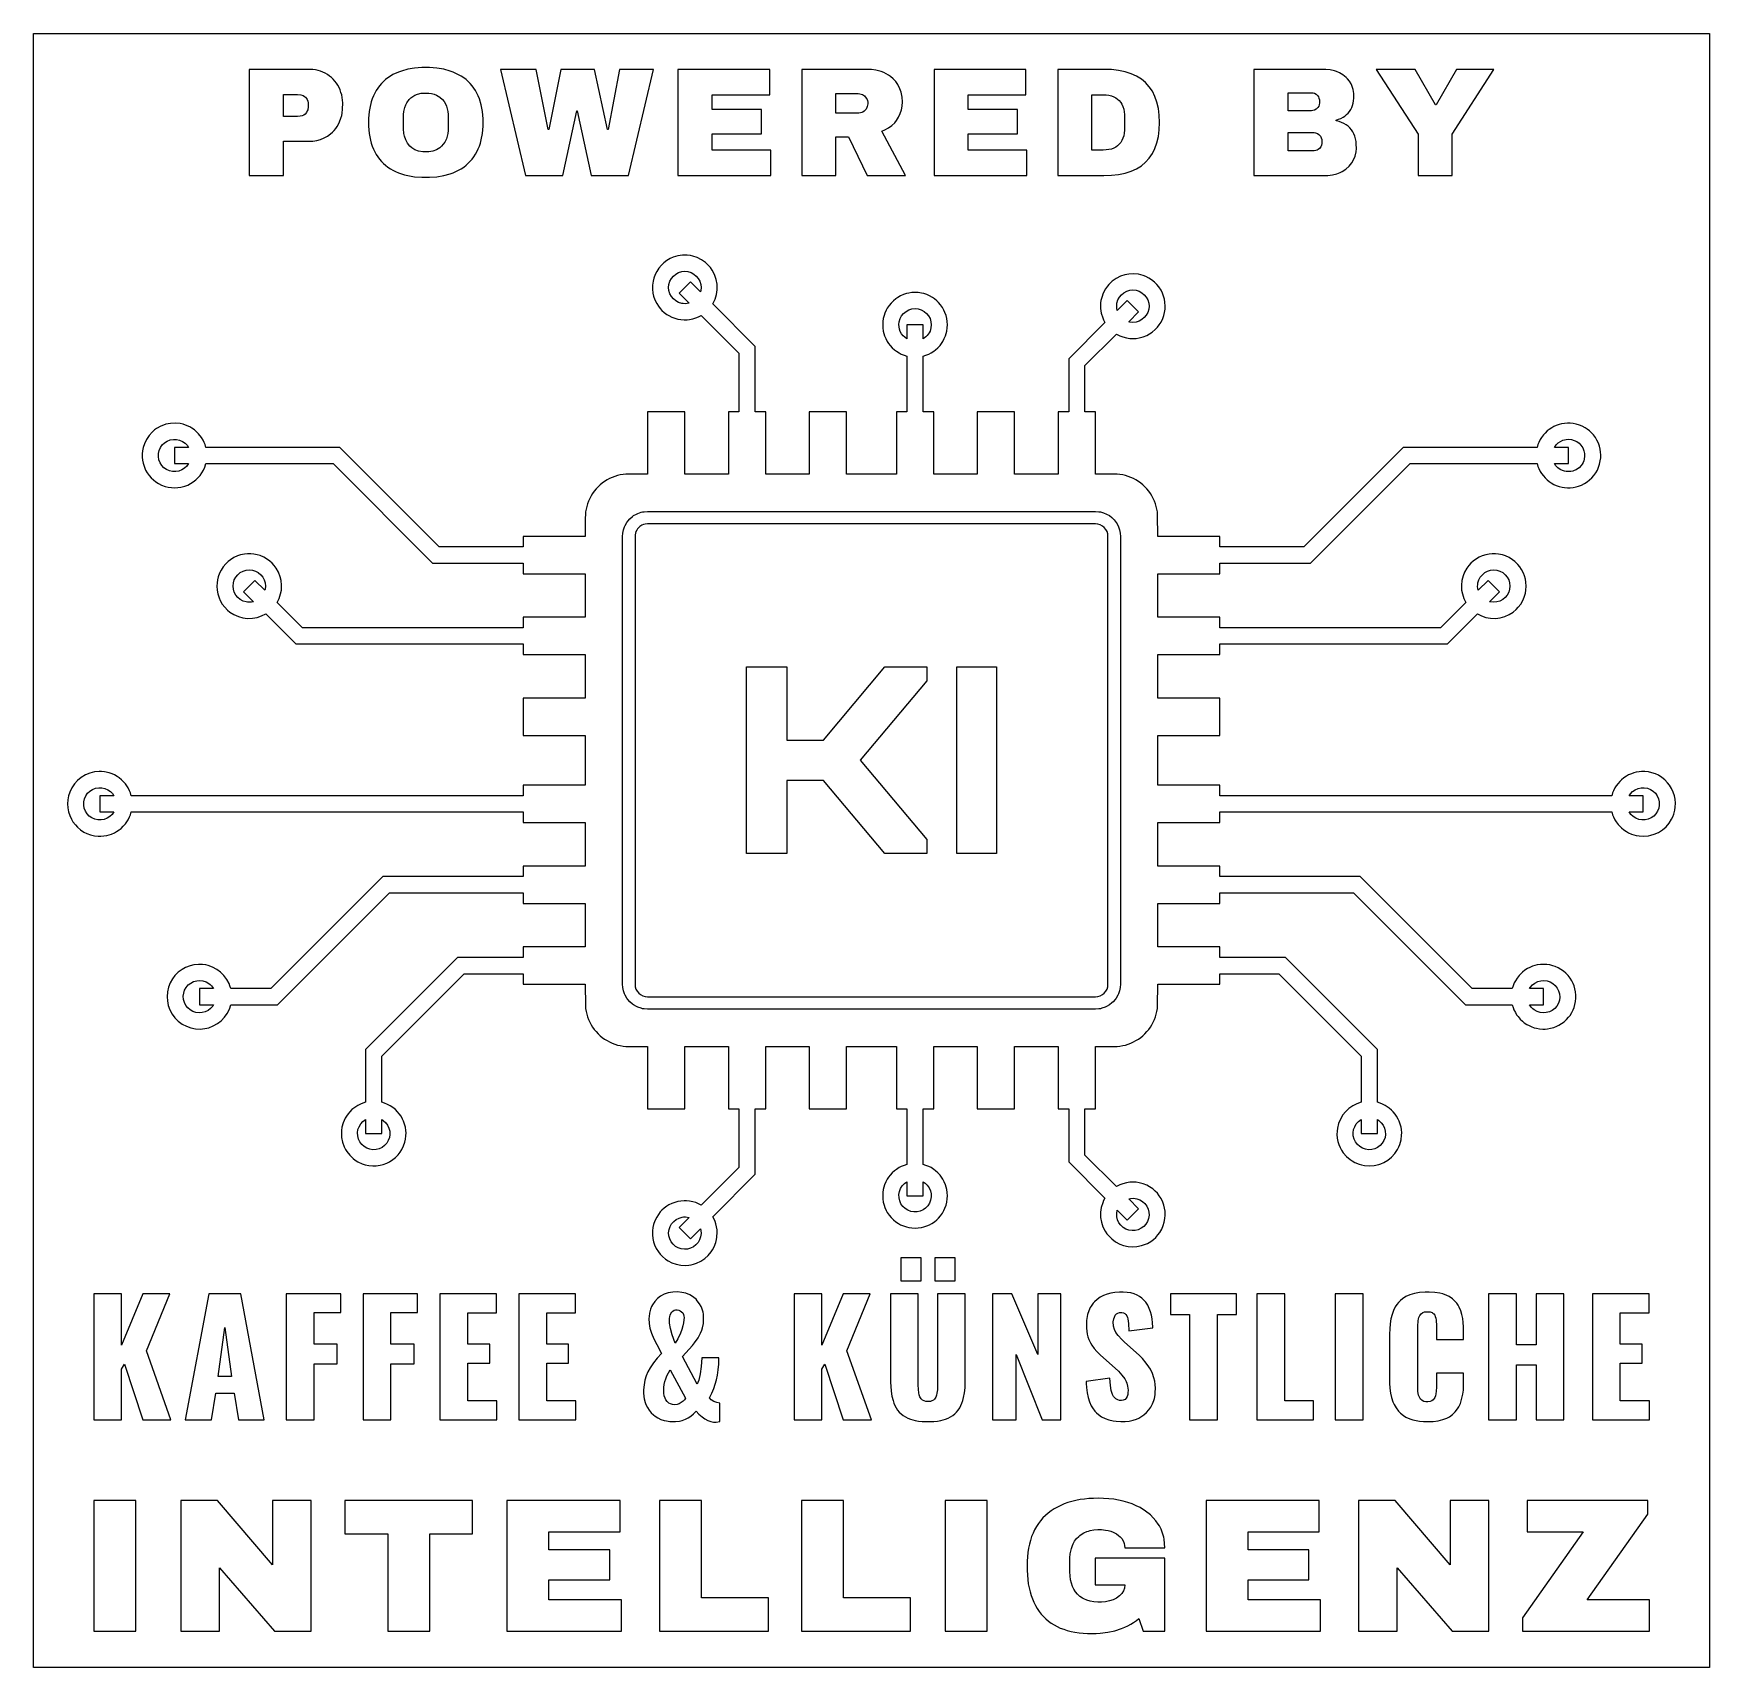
# Model space of a CAD drawing. Header units: millimetres. Extents: x 0 to 271, y 0 to 265.
import ezdxf

# ---------------------------------------------------------------- set-up
doc = ezdxf.new("R2010")
doc.units = ezdxf.units.MM

msp = doc.modelspace()

# ---------------------------------------------------------------- linework, layer by layer
at = {"layer": 'ENTGITTERRAHMEN'}
msp.add_lwpolyline([(0.5, 264.772), (271.498, 264.772), (271.498, 0.5), (0.5, 0.5)], close=True, dxfattribs=at)
at = {"layer": 'MOTIV'}
for points in [[(49.899, 256.03), (49.7, 256.396), (49.478, 256.741), (49.234, 257.063), (48.967, 257.363), (48.678, 257.64), (48.366, 257.895), (48.032, 258.128), (47.677, 258.338), (47.306, 258.518), (46.921, 258.668), (46.522, 258.788), (46.108, 258.878), (45.681, 258.938), (45.239, 258.968), (35.381, 258.972), (35.381, 241.805), (40.895, 241.805), (40.895, 247.345), (45.012, 247.345), (45.681, 247.378), (46.317, 247.48), (46.921, 247.649), (47.493, 247.885), (48.032, 248.189), (48.525, 248.547), (48.825, 248.815), (49.103, 249.105), (49.359, 249.419), (49.592, 249.755), (49.803, 250.114), (49.988, 250.491), (50.213, 251.079), (50.327, 251.487), (50.413, 251.906), (50.487, 252.559), (50.498, 253.56), (50.413, 254.434), (50.327, 254.852), (50.213, 255.257), (50.07, 255.65)], [(72.208, 255.115), (71.973, 255.534), (71.714, 255.933), (71.43, 256.31), (71.121, 256.666), (70.788, 257.001), (70.432, 257.314), (70.055, 257.603), (69.658, 257.87), (69.24, 258.113), (68.342, 258.53), (67.862, 258.704), (66.841, 258.982), (65.737, 259.167), (64.55, 259.26), (63.302, 259.26), (62.116, 259.168), (61.013, 258.984), (59.993, 258.707), (59.514, 258.534), (58.619, 258.12), (58.202, 257.878), (57.806, 257.613), (57.431, 257.325), (57.077, 257.013), (56.745, 256.68), (56.438, 256.325), (56.155, 255.949), (55.897, 255.551), (55.664, 255.132), (55.455, 254.691), (55.271, 254.228), (55.111, 253.744), (54.865, 252.712), (54.779, 252.163), (54.681, 251.002), (54.681, 249.776), (54.779, 248.614), (54.976, 247.539), (55.111, 247.033), (55.271, 246.549), (55.455, 246.087), (55.664, 245.646), (55.897, 245.226), (56.155, 244.829), (56.438, 244.452), (56.745, 244.097), (57.077, 243.764), (57.431, 243.453), (57.806, 243.165), (58.202, 242.9), (58.619, 242.658), (59.056, 242.439), (59.514, 242.243), (60.493, 241.921), (61.554, 241.69), (62.116, 241.609), (63.302, 241.517), (64.55, 241.517), (65.737, 241.61), (66.841, 241.795), (67.862, 242.073), (68.342, 242.247), (69.24, 242.664), (69.658, 242.908), (70.055, 243.174), (70.432, 243.464), (70.788, 243.776), (71.121, 244.111), (71.43, 244.467), (71.714, 244.845), (71.973, 245.243), (72.208, 245.662), (72.418, 246.103), (72.603, 246.565), (72.764, 247.048), (72.899, 247.552), (73.097, 248.623), (73.196, 249.779), (73.196, 250.998), (73.097, 252.154), (72.899, 253.226), (72.603, 254.213), (72.418, 254.674)], [(85.784, 258.972), (83.838, 249.241), (83.738, 249.241), (81.767, 258.972), (76.028, 258.972), (80.045, 241.805), (86.108, 241.805), (88.329, 252.26), (88.429, 252.26), (90.65, 241.805), (96.713, 241.805), (100.73, 258.972), (95.241, 258.972), (93.394, 249.241), (93.295, 249.241), (91.224, 258.972)], [(110.212, 252.485), (110.212, 254.855), (119.544, 254.855), (119.544, 258.972), (104.698, 258.972), (104.698, 241.805), (119.719, 241.805), (119.719, 245.922), (110.212, 245.922), (110.212, 248.542), (118.197, 248.542), (118.197, 252.485)], [(140.38, 251.233), (140.652, 251.81), (140.847, 252.415), (140.964, 253.047), (141.003, 253.707), (140.949, 254.503), (140.787, 255.264), (140.595, 255.811), (140.244, 256.51), (139.911, 256.991), (139.518, 257.425), (139.066, 257.814), (138.731, 258.048), (138.37, 258.261), (137.985, 258.45), (137.578, 258.609), (137.149, 258.74), (136.698, 258.842), (135.981, 258.94), (135.214, 258.972), (124.709, 258.972), (124.709, 241.805), (130.224, 241.805), (130.224, 248.068), (132.27, 248.068), (135.314, 241.805), (141.502, 241.805), (137.684, 248.991), (138.132, 249.176), (138.744, 249.505), (139.285, 249.896), (139.755, 250.348), (140.029, 250.684)], [(151.632, 252.485), (151.632, 254.855), (160.965, 254.855), (160.965, 258.972), (146.118, 258.972), (146.118, 241.805), (161.139, 241.805), (161.139, 245.922), (151.632, 245.922), (151.632, 248.542), (159.617, 248.542), (159.617, 252.485)], [(179.632, 257.396), (178.85, 257.877), (177.977, 258.272), (177.012, 258.578), (175.955, 258.797), (174.806, 258.928), (173.565, 258.972), (166.13, 258.972), (166.13, 241.805), (173.565, 241.805), (174.806, 241.849), (175.955, 241.98), (177.012, 242.199), (177.977, 242.506), (178.85, 242.9), (179.632, 243.382), (180.321, 243.951), (180.919, 244.608), (181.424, 245.352), (181.838, 246.185), (182.159, 247.104), (182.389, 248.111), (182.527, 249.206), (182.573, 250.389), (182.527, 251.571), (182.389, 252.666), (182.159, 253.673), (181.838, 254.593), (181.424, 255.425), (180.919, 256.169), (180.321, 256.826)], [(212.976, 257.447), (212.748, 257.68), (212.238, 258.094), (211.655, 258.436), (211.18, 258.641), (210.852, 258.751), (210.171, 258.904), (209.456, 258.969), (197.844, 258.972), (197.844, 241.805), (209.809, 241.817), (210.557, 241.911), (211.267, 242.098), (211.776, 242.3), (212.103, 242.463), (212.699, 242.848), (213.216, 243.308), (213.654, 243.843), (214.004, 244.447), (214.196, 244.933), (214.358, 245.627), (214.408, 246.181), (214.395, 246.863), (214.345, 247.327), (214.262, 247.762), (214.145, 248.168), (213.995, 248.546), (213.811, 248.895), (213.595, 249.216), (213.345, 249.508), (213.061, 249.772), (212.744, 250.007), (212.394, 250.214), (212.01, 250.392), (211.593, 250.542), (211.143, 250.663), (211.143, 250.763), (211.538, 250.893), (211.904, 251.046), (212.241, 251.224), (212.549, 251.425), (212.827, 251.65), (213.076, 251.9), (213.295, 252.173), (213.486, 252.47), (213.647, 252.791), (213.778, 253.136), (213.881, 253.505), (213.954, 253.898), (213.998, 254.315), (214, 255.093), (213.896, 255.741), (213.688, 256.352), (213.545, 256.644), (213.283, 257.063)], [(223.919, 258.972), (217.581, 258.972), (224.393, 248.467), (224.393, 241.805), (229.907, 241.805), (229.907, 248.467), (236.619, 258.972), (230.606, 258.972), (227.312, 253.258), (227.212, 253.258)], [(44.643, 254.265), (44.732, 254.11), (44.832, 253.851), (44.892, 253.559), (44.91, 252.925), (44.832, 252.43), (44.77, 252.256), (44.643, 252.018), (44.411, 251.749), (44.191, 251.591), (43.93, 251.474), (43.629, 251.399), (43.166, 251.362), (40.895, 251.362), (40.895, 254.905), (43.166, 254.905), (43.734, 254.849), (44.108, 254.725), (44.342, 254.584), (44.476, 254.468)], [(61.231, 254.082), (61.512, 254.366), (61.828, 254.607), (62.178, 254.804), (62.563, 254.957), (63.206, 255.105), (63.677, 255.149), (64.415, 255.133), (64.87, 255.067), (65.291, 254.957), (65.678, 254.804), (66.194, 254.492), (66.633, 254.082), (66.882, 253.76), (67.092, 253.407), (67.263, 253.024), (67.397, 252.611), (67.493, 252.167), (67.55, 251.692), (67.569, 249.59), (67.55, 249.085), (67.493, 248.611), (67.397, 248.166), (67.263, 247.753), (66.991, 247.19), (66.762, 246.853), (66.495, 246.548), (66.194, 246.285), (65.678, 245.973), (65.085, 245.76), (64.415, 245.645), (63.926, 245.623), (63.437, 245.645), (62.769, 245.76), (62.178, 245.973), (61.666, 246.285), (61.367, 246.548), (60.986, 247.018), (60.689, 247.558), (60.477, 248.166), (60.383, 248.611), (60.313, 249.334), (60.308, 251.187), (60.327, 251.692), (60.383, 252.167), (60.539, 252.822), (60.689, 253.22), (60.878, 253.587)], [(135.331, 253.935), (135.38, 253.671), (135.386, 253.388), (135.306, 252.944), (135.242, 252.782), (135.111, 252.555), (134.807, 252.225), (134.593, 252.077), (134.44, 252.001), (134.196, 251.924), (133.933, 251.888), (130.224, 251.886), (130.224, 255.055), (133.842, 255.055), (134.111, 255.034), (134.518, 254.908), (134.874, 254.667), (135.16, 254.331), (135.276, 254.1)], [(176.067, 253.926), (176.297, 253.641), (176.491, 253.319), (176.651, 252.958), (176.775, 252.56), (176.863, 252.124), (176.916, 251.649), (176.934, 251.137), (176.916, 249.128), (176.863, 248.654), (176.775, 248.218), (176.651, 247.819), (176.491, 247.459), (176.297, 247.136), (176.067, 246.852), (175.801, 246.605), (175.501, 246.397), (175.164, 246.226), (174.793, 246.093), (174.386, 245.998), (173.943, 245.941), (173.466, 245.922), (171.644, 245.922), (171.644, 254.855), (173.466, 254.855), (173.943, 254.836), (174.386, 254.779), (174.793, 254.684), (175.164, 254.552), (175.501, 254.381), (175.801, 254.172)], [(208.269, 254.521), (208.355, 254.323), (208.416, 254.036), (208.422, 253.551), (208.377, 253.246), (208.305, 253.038), (208.158, 252.786), (207.898, 252.524), (207.653, 252.382), (207.377, 252.303), (207.151, 252.285), (203.358, 252.285), (203.358, 255.204), (207.151, 255.204), (207.438, 255.173), (207.637, 255.108), (207.882, 254.966), (208.101, 254.762)], [(208.599, 248.181), (208.732, 247.922), (208.806, 247.632), (208.823, 247.394), (208.815, 246.985), (208.756, 246.687), (208.638, 246.421), (208.461, 246.184), (208.239, 245.995), (208.052, 245.894), (207.848, 245.829), (207.55, 245.798), (203.358, 245.798), (203.358, 248.742), (207.55, 248.742), (207.777, 248.724), (208.116, 248.616), (208.354, 248.458)], [(94.063, 192.972), (93.643, 192.782), (93.237, 192.564), (92.845, 192.321), (92.471, 192.053), (92.115, 191.76), (91.778, 191.445), (91.463, 191.109), (91.171, 190.752), (90.902, 190.378), (90.659, 189.986), (90.442, 189.58), (90.251, 189.16), (90.089, 188.729), (89.955, 188.288), (89.851, 187.839), (89.775, 187.384), (89.73, 186.925), (89.715, 186.465), (89.715, 183.446), (79.653, 183.446), (79.653, 181.736), (66.108, 181.736), (50.009, 197.835), (28.372, 197.835), (28.233, 198.289), (28.09, 198.647), (27.921, 198.993), (27.657, 199.433), (27.183, 200.04), (26.914, 200.316), (26.526, 200.651), (26.106, 200.947), (25.773, 201.141), (25.069, 201.453), (24.702, 201.569), (24.201, 201.682), (23.435, 201.757), (22.666, 201.719), (21.911, 201.569), (21.544, 201.453), (21.069, 201.256), (20.4, 200.877), (20.087, 200.651), (19.699, 200.316), (19.182, 199.746), (18.754, 199.106), (18.425, 198.41), (18.231, 197.798), (18.131, 197.294), (18.081, 196.783), (18.081, 196.27), (18.131, 195.759), (18.231, 195.255), (18.425, 194.644), (18.633, 194.174), (18.886, 193.727), (19.182, 193.308), (19.517, 192.919), (19.889, 192.565), (20.294, 192.249), (20.728, 191.974), (21.186, 191.743), (21.788, 191.52), (22.286, 191.395), (22.794, 191.32), (23.307, 191.294), (23.819, 191.32), (24.327, 191.395), (24.948, 191.558), (25.427, 191.743), (25.885, 191.974), (26.319, 192.249), (26.724, 192.565), (27.096, 192.919), (27.431, 193.308), (27.727, 193.727), (27.98, 194.174), (28.188, 194.644), (28.372, 195.219), (48.926, 195.219), (65.025, 179.119), (79.653, 179.119), (79.653, 177.409), (89.715, 177.409), (89.715, 170.366), (79.653, 170.366), (79.653, 168.655), (43.972, 168.655), (39.888, 172.739), (40.215, 173.394), (40.456, 174.125), (40.574, 174.756), (40.611, 175.525), (40.536, 176.291), (40.388, 176.915), (40.111, 177.634), (39.731, 178.303), (39.425, 178.716), (39.081, 179.096), (38.7, 179.441), (38.18, 179.817), (37.733, 180.07), (37.143, 180.323), (36.652, 180.472), (36.149, 180.572), (35.638, 180.622), (35.124, 180.622), (34.613, 180.572), (33.985, 180.439), (33.498, 180.278), (32.914, 180.011), (32.368, 179.674), (31.963, 179.358), (31.591, 179.004), (31.178, 178.513), (30.828, 177.975), (30.597, 177.517), (30.374, 176.915), (30.249, 176.417), (30.174, 175.909), (30.149, 175.397), (30.188, 174.756), (30.305, 174.125), (30.499, 173.513), (30.707, 173.044), (31.03, 172.49), (31.419, 171.979), (31.867, 171.52), (32.264, 171.194), (32.914, 170.782), (33.618, 170.47), (34.36, 170.265), (35.124, 170.171), (35.894, 170.19), (36.652, 170.321), (37.383, 170.563), (38.038, 170.89), (42.889, 166.039), (79.653, 166.039), (79.653, 164.328), (89.715, 164.328), (89.715, 157.285), (79.653, 157.285), (79.653, 151.248), (89.715, 151.248), (89.715, 143.198), (79.653, 143.198), (79.653, 141.488), (16.298, 141.488), (16.159, 141.942), (16.016, 142.3), (15.785, 142.759), (15.583, 143.087), (15.357, 143.399), (15.022, 143.788), (14.746, 144.057), (14.349, 144.382), (14.031, 144.6), (13.585, 144.853), (13.234, 145.014), (12.751, 145.187), (12, 145.355), (11.489, 145.406), (11.104, 145.41), (10.338, 145.335), (9.591, 145.148), (8.88, 144.853), (8.219, 144.458), (7.624, 143.969), (7.107, 143.399), (6.68, 142.759), (6.351, 142.063), (6.157, 141.451), (6.039, 140.82), (6, 140.18), (6.039, 139.539), (6.157, 138.909), (6.351, 138.297), (6.618, 137.713), (6.882, 137.273), (7.27, 136.762), (7.624, 136.39), (8.115, 135.977), (8.653, 135.627), (9.112, 135.396), (9.713, 135.173), (10.338, 135.025), (10.975, 134.954), (11.361, 134.949), (11.873, 134.987), (12.379, 135.075), (12.751, 135.173), (13.115, 135.298), (13.585, 135.506), (13.922, 135.692), (14.349, 135.977), (14.65, 136.218), (15.022, 136.572), (15.357, 136.961), (15.583, 137.273), (15.785, 137.601), (16.016, 138.06), (16.159, 138.417), (16.298, 138.872), (79.653, 138.872), (79.653, 137.161), (89.715, 137.161), (89.715, 130.118), (79.653, 130.118), (79.653, 128.407), (56.975, 128.407), (38.864, 110.296), (32.397, 110.296), (32.258, 110.751), (32.115, 111.108), (31.752, 111.787), (31.293, 112.405), (30.749, 112.95), (30.13, 113.408), (29.452, 113.771), (28.727, 114.031), (28.352, 114.12), (27.844, 114.195), (27.203, 114.218), (26.437, 114.143), (25.812, 113.995), (25.094, 113.718), (24.532, 113.408), (23.914, 112.95), (23.369, 112.405), (22.981, 111.895), (22.601, 111.225), (22.324, 110.507), (22.156, 109.756), (22.099, 108.988), (22.138, 108.347), (22.289, 107.592), (22.548, 106.868), (22.911, 106.189), (23.369, 105.57), (23.914, 105.026), (24.532, 104.567), (25.211, 104.205), (25.936, 103.945), (26.691, 103.795), (27.46, 103.757), (28.226, 103.833), (28.85, 103.981), (29.568, 104.258), (30.238, 104.637), (30.845, 105.111), (31.376, 105.669), (31.819, 106.298), (32.165, 106.986), (32.397, 107.68), (39.947, 107.68), (58.059, 125.791), (79.653, 125.791), (79.653, 124.081), (89.715, 124.081), (89.715, 117.037), (79.653, 117.037), (79.653, 115.327), (69.05, 115.327), (54.197, 100.474), (54.197, 91.917), (53.742, 91.778), (53.384, 91.635), (52.926, 91.404), (52.598, 91.202), (51.991, 90.728), (51.628, 90.365), (51.38, 90.071), (51.084, 89.651), (50.89, 89.318), (50.578, 88.614), (50.373, 87.872), (50.298, 87.364), (50.274, 86.98), (50.312, 86.211), (50.462, 85.456), (50.721, 84.731), (50.952, 84.273), (51.154, 83.945), (51.628, 83.338), (52.185, 82.807), (52.492, 82.574), (52.926, 82.299), (53.622, 81.97), (54.109, 81.809), (54.737, 81.676), (55.376, 81.621), (55.89, 81.634), (56.525, 81.72), (57.023, 81.845), (57.625, 82.068), (58.084, 82.299), (58.621, 82.649), (59.018, 82.975), (59.467, 83.434), (59.782, 83.839), (60.057, 84.273), (60.339, 84.849), (60.547, 85.456), (60.66, 85.957), (60.723, 86.467), (60.735, 86.98), (60.712, 87.364), (60.636, 87.872), (60.512, 88.37), (60.339, 88.854), (60.178, 89.204), (59.925, 89.651), (59.629, 90.071), (59.381, 90.365), (59.018, 90.728), (58.621, 91.054), (58.195, 91.339), (57.742, 91.582), (57.267, 91.778), (56.813, 91.917), (56.813, 99.39), (70.133, 112.711), (79.653, 112.711), (79.653, 111), (89.715, 111), (89.73, 107.521), (89.775, 107.062), (89.851, 106.608), (89.955, 106.159), (90.089, 105.718), (90.251, 105.286), (90.442, 104.866), (90.659, 104.46), (90.902, 104.069), (91.171, 103.694), (91.463, 103.338), (91.778, 103.001), (92.115, 102.686), (92.471, 102.394), (92.845, 102.125), (93.237, 101.882), (93.643, 101.665), (94.063, 101.474), (94.495, 101.312), (94.936, 101.178), (95.384, 101.074), (95.839, 100.999), (96.298, 100.953), (99.777, 100.938), (99.777, 90.876), (105.814, 90.876), (105.814, 100.938), (112.858, 100.938), (112.858, 90.876), (114.568, 90.876), (114.568, 81.356), (108.471, 75.26), (108.051, 75.482), (107.577, 75.679), (107.086, 75.828), (106.582, 75.928), (106.071, 75.978), (105.686, 75.983), (105.174, 75.945), (104.668, 75.858), (104.173, 75.721), (103.694, 75.536), (103.235, 75.305), (102.907, 75.103), (102.495, 74.797), (102.115, 74.452), (101.852, 74.17), (101.536, 73.765), (101.262, 73.332), (100.98, 72.755), (100.772, 72.148), (100.659, 71.647), (100.596, 71.137), (100.588, 70.496), (100.659, 69.858), (100.772, 69.357), (100.933, 68.87), (101.2, 68.286), (101.536, 67.74), (101.852, 67.335), (102.206, 66.963), (102.697, 66.55), (103.124, 66.265), (103.694, 65.969), (104.419, 65.71), (105.174, 65.56), (105.943, 65.522), (106.455, 65.56), (106.835, 65.621), (107.21, 65.71), (107.697, 65.871), (108.393, 66.2), (109.033, 66.628), (109.604, 67.145), (110.092, 67.74), (110.302, 68.063), (110.544, 68.516), (110.821, 69.234), (110.946, 69.732), (111.007, 70.112), (111.045, 70.881), (111.021, 71.265), (110.946, 71.773), (110.821, 72.271), (110.696, 72.636), (110.544, 72.99), (110.321, 73.41), (117.184, 80.273), (117.184, 90.876), (118.895, 90.876), (118.895, 100.938), (125.938, 100.938), (125.938, 90.876), (131.975, 90.876), (131.975, 100.938), (140.025, 100.938), (140.025, 90.876), (141.735, 90.876), (141.735, 81.855), (141.281, 81.716), (140.806, 81.52), (140.464, 81.342), (140.031, 81.067), (139.724, 80.834), (139.344, 80.489), (138.999, 80.109), (138.766, 79.802), (138.556, 79.48), (138.313, 79.027), (138.117, 78.552), (138.001, 78.185), (137.912, 77.81), (137.836, 77.303), (137.811, 76.79), (137.836, 76.277), (137.912, 75.769), (138.036, 75.271), (138.162, 74.907), (138.37, 74.437), (138.556, 74.1), (138.841, 73.673), (139.167, 73.276), (139.53, 72.913), (139.927, 72.587), (140.353, 72.302), (140.691, 72.116), (141.16, 71.908), (141.648, 71.747), (142.023, 71.658), (142.53, 71.583), (143.043, 71.558), (143.556, 71.583), (144.064, 71.658), (144.439, 71.747), (144.926, 71.908), (145.396, 72.116), (145.733, 72.302), (146.16, 72.587), (146.557, 72.913), (146.833, 73.182), (147.168, 73.571), (147.464, 73.991), (147.717, 74.437), (147.877, 74.787), (148.05, 75.271), (148.175, 75.769), (148.25, 76.277), (148.276, 76.79), (148.25, 77.303), (148.175, 77.81), (148.086, 78.185), (147.97, 78.552), (147.773, 79.027), (147.531, 79.48), (147.321, 79.802), (147.088, 80.109), (146.743, 80.489), (146.363, 80.834), (146.056, 81.067), (145.622, 81.342), (145.28, 81.52), (144.806, 81.716), (144.351, 81.855), (144.351, 90.876), (146.062, 90.876), (146.062, 100.938), (153.105, 100.938), (153.105, 90.876), (159.142, 90.876), (159.142, 100.938), (166.186, 100.938), (166.186, 90.876), (167.896, 90.876), (167.896, 82.285), (173.753, 76.428), (173.53, 76.008), (173.378, 75.654), (173.155, 74.918), (173.042, 74.156), (173.028, 73.771), (173.053, 73.258), (173.185, 72.5), (173.426, 71.769), (173.772, 71.081), (174.058, 70.654), (174.298, 70.354), (174.843, 69.809), (175.461, 69.351), (176.14, 68.988), (176.741, 68.764), (177.492, 68.596), (178.26, 68.539), (178.901, 68.578), (179.656, 68.728), (180.143, 68.89), (180.613, 69.098), (181.167, 69.421), (181.579, 69.727), (181.96, 70.071), (182.305, 70.452), (182.61, 70.864), (182.934, 71.419), (183.186, 72.008), (183.335, 72.5), (183.453, 73.131), (183.491, 73.643), (183.467, 74.284), (183.392, 74.792), (183.267, 75.29), (183.094, 75.773), (182.813, 76.35), (182.538, 76.784), (182.222, 77.189), (181.868, 77.561), (181.479, 77.896), (180.95, 78.259), (180.497, 78.501), (179.901, 78.739), (179.281, 78.903), (178.773, 78.978), (178.26, 79.003), (177.747, 78.978), (177.239, 78.903), (176.619, 78.739), (176.14, 78.554), (175.603, 78.278), (170.512, 83.369), (170.512, 90.876), (172.223, 90.876), (172.223, 100.938), (175.702, 100.953), (176.161, 100.999), (176.616, 101.074), (177.064, 101.178), (177.505, 101.312), (177.937, 101.474), (178.357, 101.665), (178.763, 101.882), (179.155, 102.125), (179.529, 102.394), (179.885, 102.686), (180.222, 103.001), (180.537, 103.338), (180.829, 103.694), (181.098, 104.069), (181.341, 104.46), (181.558, 104.866), (181.749, 105.286), (181.911, 105.718), (182.045, 106.159), (182.149, 106.608), (182.225, 107.062), (182.27, 107.521), (182.285, 111), (192.347, 111), (192.347, 112.711), (201.867, 112.711), (215.187, 99.39), (215.187, 91.917), (214.493, 91.686), (213.805, 91.339), (213.176, 90.896), (212.619, 90.365), (212.218, 89.864), (211.822, 89.204), (211.527, 88.493), (211.34, 87.746), (211.277, 87.237), (211.265, 86.723), (211.32, 86.084), (211.42, 85.58), (211.569, 85.089), (211.766, 84.615), (212.008, 84.162), (212.293, 83.735), (212.796, 83.152), (213.379, 82.649), (213.696, 82.431), (214.143, 82.178), (214.854, 81.884), (215.224, 81.776), (215.728, 81.676), (216.495, 81.619), (217.263, 81.676), (218.014, 81.845), (218.378, 81.97), (218.848, 82.178), (219.508, 82.574), (220.103, 83.062), (220.62, 83.633), (221.048, 84.273), (221.279, 84.731), (221.422, 85.089), (221.627, 85.831), (221.721, 86.595), (221.726, 86.98), (221.688, 87.492), (221.627, 87.872), (221.502, 88.37), (221.329, 88.854), (221.169, 89.204), (220.916, 89.651), (220.698, 89.968), (220.372, 90.365), (220.103, 90.641), (219.714, 90.976), (219.402, 91.202), (219.074, 91.404), (218.616, 91.635), (218.258, 91.778), (217.803, 91.917), (217.803, 100.474), (202.95, 115.327), (192.347, 115.327), (192.347, 117.037), (182.285, 117.037), (182.285, 124.081), (192.347, 124.081), (192.347, 125.791), (213.941, 125.791), (232.053, 107.68), (239.603, 107.68), (239.742, 107.225), (239.885, 106.868), (240.116, 106.409), (240.318, 106.081), (240.544, 105.769), (240.879, 105.38), (241.251, 105.026), (241.552, 104.785), (241.979, 104.5), (242.316, 104.314), (242.666, 104.154), (243.15, 103.981), (243.522, 103.883), (244.028, 103.795), (244.54, 103.757), (244.925, 103.762), (245.309, 103.795), (245.815, 103.883), (246.31, 104.02), (246.789, 104.205), (247.135, 104.373), (247.576, 104.637), (247.988, 104.943), (248.368, 105.288), (248.713, 105.669), (248.946, 105.975), (249.221, 106.409), (249.452, 106.868), (249.595, 107.225), (249.744, 107.717), (249.844, 108.22), (249.895, 108.731), (249.895, 109.245), (249.844, 109.756), (249.744, 110.259), (249.595, 110.751), (249.452, 111.108), (249.221, 111.567), (248.946, 112.001), (248.631, 112.405), (248.277, 112.777), (247.888, 113.113), (247.468, 113.408), (247.021, 113.661), (246.552, 113.869), (246.188, 113.995), (245.689, 114.12), (245.182, 114.195), (244.669, 114.22), (244.156, 114.195), (243.648, 114.12), (243.273, 114.031), (242.906, 113.914), (242.432, 113.718), (242.09, 113.54), (241.656, 113.266), (241.251, 112.95), (240.969, 112.688), (240.707, 112.405), (240.391, 112.001), (240.116, 111.567), (239.939, 111.225), (239.742, 110.751), (239.603, 110.296), (233.136, 110.296), (215.025, 128.407), (192.347, 128.407), (192.347, 130.118), (182.285, 130.118), (182.285, 137.161), (192.347, 137.161), (192.347, 138.872), (255.702, 138.872), (255.841, 138.417), (255.984, 138.06), (256.215, 137.601), (256.417, 137.273), (256.723, 136.861), (256.978, 136.572), (257.254, 136.303), (257.651, 135.977), (258.078, 135.692), (258.415, 135.506), (258.885, 135.298), (259.249, 135.173), (259.621, 135.075), (260.127, 134.987), (260.896, 134.949), (261.662, 135.025), (262.039, 135.104), (262.53, 135.253), (263.234, 135.565), (263.885, 135.977), (264.468, 136.48), (264.97, 137.063), (265.382, 137.713), (265.551, 138.06), (265.736, 138.539), (265.899, 139.159), (265.975, 139.667), (265.998, 140.308), (265.943, 140.948), (265.843, 141.451), (265.649, 142.063), (265.382, 142.646), (265.046, 143.193), (264.73, 143.597), (264.282, 144.057), (263.781, 144.458), (263.234, 144.794), (262.77, 145.014), (262.163, 145.222), (261.662, 145.335), (261.025, 145.406), (260.511, 145.406), (260.127, 145.373), (259.621, 145.285), (259.249, 145.187), (258.885, 145.061), (258.415, 144.853), (258.078, 144.668), (257.651, 144.382), (257.254, 144.057), (256.978, 143.788), (256.723, 143.499), (256.417, 143.087), (256.215, 142.759), (255.984, 142.3), (255.841, 141.942), (255.702, 141.488), (192.347, 141.488), (192.347, 143.198), (182.285, 143.198), (182.285, 151.248), (192.347, 151.248), (192.347, 157.285), (182.285, 157.285), (182.285, 164.328), (192.347, 164.328), (192.347, 166.039), (229.111, 166.039), (233.962, 170.89), (234.617, 170.563), (235.348, 170.321), (236.106, 170.19), (236.876, 170.171), (237.64, 170.265), (238.382, 170.47), (239.086, 170.782), (239.736, 171.194), (240.227, 171.607), (240.581, 171.979), (240.97, 172.49), (241.293, 173.044), (241.546, 173.634), (241.724, 174.25), (241.812, 174.756), (241.851, 175.397), (241.812, 176.037), (241.724, 176.543), (241.587, 177.038), (241.403, 177.517), (241.107, 178.086), (240.822, 178.513), (240.496, 178.91), (240.037, 179.358), (239.632, 179.674), (239.086, 180.011), (238.502, 180.278), (238.015, 180.439), (237.387, 180.572), (236.876, 180.622), (236.362, 180.622), (235.851, 180.572), (235.348, 180.472), (234.736, 180.278), (234.267, 180.07), (233.82, 179.817), (233.3, 179.441), (232.919, 179.096), (232.575, 178.716), (232.269, 178.303), (231.889, 177.634), (231.651, 177.038), (231.464, 176.291), (231.389, 175.525), (231.426, 174.756), (231.544, 174.125), (231.785, 173.394), (232.112, 172.739), (228.028, 168.655), (192.347, 168.655), (192.347, 170.366), (182.285, 170.366), (182.285, 177.409), (192.347, 177.409), (192.347, 179.119), (206.975, 179.119), (223.074, 195.219), (243.628, 195.219), (243.767, 194.764), (243.91, 194.406), (244.141, 193.948), (244.343, 193.62), (244.649, 193.207), (244.904, 192.919), (245.276, 192.565), (245.577, 192.324), (245.894, 192.106), (246.341, 191.853), (246.691, 191.693), (247.175, 191.52), (247.673, 191.395), (248.053, 191.334), (248.565, 191.296), (248.95, 191.301), (249.461, 191.351), (249.965, 191.451), (250.335, 191.558), (250.814, 191.743), (251.272, 191.974), (251.706, 192.249), (252.111, 192.565), (252.483, 192.919), (252.818, 193.308), (253.114, 193.727), (253.367, 194.174), (253.575, 194.644), (253.736, 195.131), (253.849, 195.632), (253.912, 196.142), (253.924, 196.655), (253.901, 197.039), (253.825, 197.547), (253.7, 198.045), (253.527, 198.529), (253.308, 198.993), (253.044, 199.433), (252.738, 199.846), (252.483, 200.134), (252.111, 200.488), (251.706, 200.804), (251.383, 201.014), (250.931, 201.256), (250.456, 201.453), (249.965, 201.602), (249.461, 201.702), (248.95, 201.752), (248.565, 201.757), (248.053, 201.719), (247.547, 201.632), (247.175, 201.533), (246.691, 201.36), (246.341, 201.2), (246.004, 201.014), (245.577, 200.729), (245.276, 200.488), (244.904, 200.134), (244.649, 199.846), (244.343, 199.433), (244.141, 199.106), (243.91, 198.647), (243.767, 198.289), (243.628, 197.835), (221.991, 197.835), (205.892, 181.736), (192.347, 181.736), (192.347, 183.446), (182.285, 183.446), (182.27, 186.925), (182.225, 187.384), (182.149, 187.839), (182.045, 188.288), (181.911, 188.729), (181.749, 189.16), (181.558, 189.58), (181.341, 189.986), (181.098, 190.378), (180.829, 190.752), (180.537, 191.109), (180.222, 191.445), (179.885, 191.76), (179.529, 192.053), (179.155, 192.321), (178.763, 192.564), (178.357, 192.782), (177.937, 192.972), (177.505, 193.134), (177.064, 193.268), (176.616, 193.373), (176.161, 193.448), (175.702, 193.493), (172.223, 193.508), (172.223, 203.57), (170.512, 203.57), (170.512, 211.078), (175.603, 216.168), (176.14, 215.892), (176.619, 215.707), (177.239, 215.544), (177.747, 215.468), (178.26, 215.443), (178.773, 215.468), (179.281, 215.544), (179.901, 215.707), (180.497, 215.945), (180.95, 216.187), (181.377, 216.473), (181.868, 216.886), (182.222, 217.258), (182.538, 217.662), (182.813, 218.096), (183.094, 218.673), (183.267, 219.156), (183.392, 219.654), (183.467, 220.162), (183.492, 220.675), (183.453, 221.316), (183.365, 221.822), (183.228, 222.316), (183.043, 222.795), (182.813, 223.254), (182.463, 223.792), (182.137, 224.189), (181.774, 224.552), (181.273, 224.953), (180.839, 225.228), (180.38, 225.459), (179.901, 225.643), (179.155, 225.83), (178.388, 225.906), (177.62, 225.868), (176.989, 225.751), (176.258, 225.509), (175.57, 225.163), (174.941, 224.72), (174.383, 224.189), (174.135, 223.894), (173.84, 223.474), (173.477, 222.795), (173.217, 222.071), (173.105, 221.57), (173.053, 221.188), (173.028, 220.675), (173.042, 220.29), (173.155, 219.529), (173.378, 218.792), (173.53, 218.438), (173.753, 218.018), (167.896, 212.161), (167.896, 203.57), (166.186, 203.57), (166.186, 193.508), (159.142, 193.508), (159.142, 203.57), (153.105, 203.57), (153.105, 193.508), (146.062, 193.508), (146.062, 203.57), (144.351, 203.57), (144.351, 212.591), (144.806, 212.73), (145.28, 212.927), (145.622, 213.104), (146.056, 213.379), (146.363, 213.612), (146.743, 213.957), (147.088, 214.337), (147.321, 214.644), (147.531, 214.967), (147.773, 215.42), (147.97, 215.894), (148.086, 216.261), (148.175, 216.636), (148.25, 217.144), (148.276, 217.657), (148.25, 218.169), (148.175, 218.677), (148.05, 219.175), (147.877, 219.659), (147.717, 220.009), (147.464, 220.456), (147.168, 220.876), (146.833, 221.264), (146.557, 221.533), (146.16, 221.859), (145.843, 222.077), (145.396, 222.33), (144.926, 222.538), (144.439, 222.699), (144.064, 222.788), (143.556, 222.864), (143.043, 222.889), (142.53, 222.864), (142.023, 222.788), (141.648, 222.699), (141.16, 222.538), (140.691, 222.33), (140.244, 222.077), (139.927, 221.859), (139.53, 221.533), (139.167, 221.17), (138.841, 220.773), (138.556, 220.346), (138.37, 220.009), (138.162, 219.54), (138.036, 219.175), (137.912, 218.677), (137.836, 218.169), (137.811, 217.657), (137.836, 217.144), (137.912, 216.636), (138.001, 216.261), (138.117, 215.894), (138.313, 215.42), (138.556, 214.967), (138.766, 214.644), (138.999, 214.337), (139.344, 213.957), (139.724, 213.612), (140.031, 213.379), (140.464, 213.104), (140.806, 212.927), (141.281, 212.73), (141.735, 212.591), (141.735, 203.57), (140.025, 203.57), (140.025, 193.508), (131.975, 193.508), (131.975, 203.57), (125.938, 203.57), (125.938, 193.508), (118.895, 193.508), (118.895, 203.57), (117.184, 203.57), (117.184, 214.174), (110.321, 221.037), (110.544, 221.457), (110.696, 221.811), (110.919, 222.547), (111.032, 223.309), (111.046, 223.694), (111.021, 224.207), (110.89, 224.965), (110.782, 225.335), (110.598, 225.814), (110.235, 226.493), (109.939, 226.913), (109.691, 227.207), (109.134, 227.738), (108.504, 228.182), (107.817, 228.528), (107.086, 228.769), (106.709, 228.849), (106.199, 228.912), (105.429, 228.912), (104.668, 228.799), (103.931, 228.575), (103.462, 228.367), (102.907, 228.044), (102.397, 227.656), (102.025, 227.302), (101.612, 226.811), (101.262, 226.273), (101.031, 225.814), (100.807, 225.213), (100.683, 224.715), (100.596, 224.079), (100.588, 223.437), (100.659, 222.799), (100.772, 222.298), (100.98, 221.691), (101.262, 221.115), (101.536, 220.681), (101.852, 220.276), (102.115, 219.994), (102.495, 219.649), (102.907, 219.343), (103.235, 219.141), (103.694, 218.91), (104.173, 218.726), (104.668, 218.589), (105.174, 218.501), (105.686, 218.463), (106.199, 218.476), (106.582, 218.518), (107.086, 218.618), (107.577, 218.767), (108.051, 218.964), (108.471, 219.187), (114.568, 213.09), (114.568, 203.57), (112.858, 203.57), (112.858, 193.508), (105.814, 193.508), (105.814, 203.57), (99.777, 203.57), (99.777, 193.508), (96.298, 193.493), (95.839, 193.448), (95.384, 193.373), (94.936, 193.268), (94.495, 193.134)], [(105.878, 221.078), (105.558, 221.09), (105.304, 221.128), (104.813, 221.277), (104.361, 221.519), (103.964, 221.844), (103.639, 222.24), (103.397, 222.693), (103.248, 223.183), (103.198, 223.694), (103.248, 224.204), (103.397, 224.695), (103.639, 225.147), (103.964, 225.544), (104.361, 225.869), (104.813, 226.111), (105.304, 226.26), (105.814, 226.31), (106.325, 226.26), (106.815, 226.111), (107.268, 225.869), (107.664, 225.544), (107.989, 225.147), (108.231, 224.695), (108.38, 224.204), (108.43, 223.694), (108.38, 223.183), (108.341, 223.017), (106.739, 224.619), (104.889, 222.769), (106.491, 221.167), (106.198, 221.106)], [(178.77, 218.109), (178.26, 218.059), (177.75, 218.109), (177.583, 218.148), (179.185, 219.75), (177.335, 221.6), (175.733, 219.998), (175.672, 220.291), (175.645, 220.611), (175.657, 220.932), (175.694, 221.186), (175.843, 221.676), (176.085, 222.129), (176.41, 222.525), (176.807, 222.85), (177.259, 223.092), (177.75, 223.241), (178.26, 223.291), (178.77, 223.241), (179.261, 223.092), (179.713, 222.85), (180.11, 222.525), (180.435, 222.129), (180.677, 221.676), (180.826, 221.186), (180.876, 220.675), (180.826, 220.165), (180.677, 219.674), (180.435, 219.222), (180.11, 218.825), (179.713, 218.5), (179.261, 218.258)], [(144.351, 215.391), (144.351, 217.657), (141.735, 217.657), (141.735, 215.391), (141.384, 215.634), (141.105, 215.9), (140.868, 216.203), (140.652, 216.596), (140.522, 216.959), (140.447, 217.336), (140.428, 217.721), (140.478, 218.167), (140.626, 218.658), (140.868, 219.11), (141.193, 219.506), (141.59, 219.832), (142.042, 220.074), (142.533, 220.222), (143.043, 220.273), (143.554, 220.222), (144.044, 220.074), (144.497, 219.832), (144.893, 219.506), (145.219, 219.11), (145.46, 218.658), (145.609, 218.167), (145.659, 217.657), (145.609, 217.146), (145.46, 216.655), (145.32, 216.367), (145.182, 216.15), (145.024, 215.948), (144.8, 215.718)], [(22.486, 194.043), (22.017, 194.25), (21.598, 194.546), (21.244, 194.917), (20.97, 195.35), (20.785, 195.829), (20.697, 196.334), (20.71, 196.847), (20.822, 197.347), (21.03, 197.816), (21.326, 198.235), (21.697, 198.589), (22.13, 198.863), (22.609, 199.048), (23.114, 199.136), (23.627, 199.123), (24.127, 199.011), (24.596, 198.803), (25.015, 198.508), (25.329, 198.186), (25.572, 197.835), (23.307, 197.835), (23.307, 195.219), (25.572, 195.219), (25.287, 194.818), (24.916, 194.464), (24.483, 194.19), (24.004, 194.005), (23.499, 193.918), (22.986, 193.93)], [(250.147, 194.351), (249.927, 194.219), (249.635, 194.086), (249.391, 194.005), (249.077, 193.939), (248.822, 193.914), (248.31, 193.939), (248.058, 193.989), (247.752, 194.086), (247.349, 194.283), (246.985, 194.546), (246.671, 194.867), (246.428, 195.219), (248.693, 195.219), (248.693, 197.835), (246.428, 197.835), (246.713, 198.235), (247.034, 198.549), (247.404, 198.803), (247.812, 198.99), (248.31, 199.114), (248.758, 199.142), (249.204, 199.092), (249.635, 198.967), (250.038, 198.77), (250.402, 198.508), (250.716, 198.186), (251.001, 197.76), (251.197, 197.286), (251.29, 196.847), (251.306, 196.398), (251.246, 195.953), (251.157, 195.645), (251.058, 195.408), (250.904, 195.127), (250.756, 194.917), (250.402, 194.546)], [(175.941, 184.986), (176.111, 184.488), (176.213, 183.971), (176.248, 183.446), (176.248, 111), (176.213, 110.475), (176.17, 110.215), (176.111, 109.959), (175.941, 109.46), (175.833, 109.22), (175.569, 108.764), (175.416, 108.55), (175.069, 108.154), (174.877, 107.974), (174.459, 107.654), (174.003, 107.391), (173.763, 107.282), (173.265, 107.113), (173.008, 107.053), (172.748, 107.01), (172.223, 106.975), (99.777, 106.975), (99.252, 107.01), (98.992, 107.053), (98.735, 107.113), (98.237, 107.282), (97.997, 107.391), (97.541, 107.654), (97.327, 107.807), (96.931, 108.154), (96.584, 108.55), (96.431, 108.764), (96.167, 109.22), (96.059, 109.46), (95.889, 109.959), (95.83, 110.215), (95.787, 110.475), (95.752, 111), (95.752, 183.446), (95.787, 183.971), (95.83, 184.231), (95.889, 184.488), (96.059, 184.986), (96.167, 185.226), (96.431, 185.682), (96.584, 185.896), (96.931, 186.292), (97.327, 186.639), (97.541, 186.793), (97.997, 187.056), (98.237, 187.164), (98.735, 187.334), (98.992, 187.394), (99.252, 187.436), (99.777, 187.471), (172.223, 187.471), (172.748, 187.436), (173.008, 187.394), (173.517, 187.257), (174.003, 187.056), (174.459, 186.793), (174.877, 186.472), (175.249, 186.1), (175.416, 185.896), (175.708, 185.458)], [(97.918, 184.216), (97.833, 183.967), (97.782, 183.709), (97.765, 183.446), (97.765, 111), (97.803, 110.608), (97.918, 110.23), (98.104, 109.882), (98.354, 109.577), (98.659, 109.327), (99.007, 109.141), (99.384, 109.027), (99.777, 108.988), (172.223, 108.988), (172.616, 109.027), (172.993, 109.141), (173.341, 109.327), (173.646, 109.577), (173.896, 109.882), (174.082, 110.23), (174.197, 110.608), (174.235, 111), (174.235, 183.446), (174.197, 183.839), (174.082, 184.216), (173.896, 184.564), (173.646, 184.869), (173.341, 185.119), (172.993, 185.305), (172.616, 185.42), (172.223, 185.458), (99.777, 185.458), (99.384, 185.42), (99.13, 185.352), (98.887, 185.251), (98.552, 185.043), (98.354, 184.869), (98.181, 184.671), (98.034, 184.452)], [(35.445, 172.781), (35.124, 172.793), (34.87, 172.831), (34.38, 172.98), (33.927, 173.221), (33.531, 173.547), (33.206, 173.943), (32.964, 174.395), (32.815, 174.886), (32.765, 175.397), (32.815, 175.907), (32.964, 176.398), (33.206, 176.85), (33.531, 177.246), (33.927, 177.572), (34.38, 177.814), (34.87, 177.962), (35.381, 178.013), (35.891, 177.962), (36.382, 177.814), (36.834, 177.572), (37.231, 177.246), (37.556, 176.85), (37.798, 176.398), (37.947, 175.907), (37.997, 175.397), (37.947, 174.886), (37.908, 174.72), (36.306, 176.321), (34.456, 174.472), (36.058, 172.87), (35.765, 172.809)], [(237.13, 172.831), (236.619, 172.78), (236.109, 172.831), (235.942, 172.87), (237.544, 174.472), (235.694, 176.321), (234.092, 174.72), (234.031, 175.013), (234.004, 175.332), (234.016, 175.653), (234.053, 175.907), (234.202, 176.398), (234.444, 176.85), (234.769, 177.246), (235.166, 177.572), (235.618, 177.814), (236.109, 177.962), (236.619, 178.013), (237.13, 177.962), (237.62, 177.814), (238.073, 177.572), (238.469, 177.246), (238.794, 176.85), (239.036, 176.398), (239.185, 175.907), (239.235, 175.397), (239.185, 174.886), (239.036, 174.395), (238.794, 173.943), (238.469, 173.547), (238.073, 173.221), (237.62, 172.98)], [(122.333, 132.13), (115.792, 132.13), (115.792, 162.316), (122.333, 162.316), (122.333, 150.493), (128.244, 150.493), (138.138, 162.316), (144.93, 162.316), (144.93, 160.052), (134.155, 147.223), (144.93, 134.394), (144.93, 132.13), (138.138, 132.13), (128.244, 143.953), (122.333, 143.953)], [(156.208, 162.316), (156.208, 132.13), (149.793, 132.13), (149.793, 162.316)], [(10.412, 137.696), (9.943, 137.904), (9.523, 138.199), (9.17, 138.57), (8.895, 139.004), (8.711, 139.482), (8.623, 139.987), (8.636, 140.5), (8.748, 141), (8.956, 141.469), (9.251, 141.889), (9.623, 142.242), (10.056, 142.517), (10.534, 142.701), (11.04, 142.789), (11.552, 142.776), (12.053, 142.664), (12.522, 142.456), (12.941, 142.161), (13.254, 141.839), (13.498, 141.488), (11.232, 141.488), (11.232, 138.872), (13.498, 138.872), (13.213, 138.471), (12.842, 138.117), (12.408, 137.843), (11.93, 137.658), (11.425, 137.571), (10.912, 137.583)], [(261.466, 142.701), (261.944, 142.517), (262.377, 142.242), (262.749, 141.889), (263.044, 141.469), (263.252, 141), (263.364, 140.5), (263.377, 139.987), (263.289, 139.482), (263.105, 139.004), (262.83, 138.57), (262.477, 138.199), (262.057, 137.904), (261.588, 137.696), (261.088, 137.583), (260.575, 137.571), (260.07, 137.658), (259.592, 137.843), (259.158, 138.117), (258.787, 138.471), (258.502, 138.872), (260.768, 138.872), (260.768, 141.488), (258.502, 141.488), (258.705, 141.789), (259.059, 142.161), (259.478, 142.456), (259.947, 142.664), (260.448, 142.776), (260.96, 142.789)], [(26.758, 106.435), (26.271, 106.596), (25.825, 106.849), (25.437, 107.184), (25.121, 107.588), (24.89, 108.046), (24.754, 108.541), (24.716, 109.052), (24.779, 109.561), (24.94, 110.048), (25.192, 110.494), (25.527, 110.883), (25.932, 111.198), (26.39, 111.429), (26.884, 111.565), (27.395, 111.603), (27.904, 111.54), (28.391, 111.38), (28.838, 111.127), (29.04, 110.969), (29.27, 110.745), (29.597, 110.296), (27.331, 110.296), (27.331, 107.68), (29.597, 107.68), (29.47, 107.482), (29.135, 107.093), (28.731, 106.778), (28.273, 106.547), (27.779, 106.41), (27.267, 106.373)], [(245.242, 111.54), (245.729, 111.38), (246.175, 111.127), (246.563, 110.792), (246.879, 110.387), (247.11, 109.929), (247.246, 109.435), (247.284, 108.924), (247.221, 108.415), (247.06, 107.928), (246.808, 107.482), (246.473, 107.093), (246.068, 106.778), (245.61, 106.547), (245.116, 106.41), (244.605, 106.373), (244.096, 106.435), (243.609, 106.596), (243.162, 106.849), (242.96, 107.007), (242.73, 107.231), (242.403, 107.68), (244.669, 107.68), (244.669, 110.296), (242.403, 110.296), (242.53, 110.494), (242.865, 110.883), (243.269, 111.198), (243.727, 111.429), (244.221, 111.565), (244.733, 111.603)], [(58.042, 86.216), (57.87, 85.733), (57.606, 85.293), (57.262, 84.913), (56.85, 84.608), (56.386, 84.388), (55.889, 84.264), (55.376, 84.239), (54.869, 84.314), (54.386, 84.487), (53.946, 84.75), (53.566, 85.095), (53.261, 85.507), (53.041, 85.97), (52.917, 86.468), (52.892, 86.98), (52.967, 87.487), (53.14, 87.97), (53.403, 88.41), (53.748, 88.79), (54.197, 89.117), (54.197, 86.852), (56.813, 86.852), (56.813, 89.117), (57.063, 88.953), (57.443, 88.609), (57.749, 88.197), (57.968, 87.733), (58.092, 87.236), (58.118, 86.723)], [(219.033, 86.216), (218.86, 85.733), (218.597, 85.293), (218.252, 84.913), (217.84, 84.608), (217.377, 84.388), (216.879, 84.264), (216.367, 84.239), (215.86, 84.314), (215.377, 84.487), (214.937, 84.75), (214.557, 85.095), (214.251, 85.507), (214.032, 85.97), (213.908, 86.468), (213.882, 86.98), (213.958, 87.487), (214.13, 87.97), (214.394, 88.41), (214.738, 88.79), (215.187, 89.117), (215.187, 86.852), (217.803, 86.852), (217.803, 89.117), (218.054, 88.953), (218.434, 88.609), (218.739, 88.197), (218.959, 87.733), (219.083, 87.236), (219.108, 86.723)], [(145.565, 76.092), (145.38, 75.614), (145.106, 75.18), (144.752, 74.809), (144.333, 74.513), (143.864, 74.306), (143.364, 74.193), (142.851, 74.181), (142.346, 74.268), (141.867, 74.453), (141.434, 74.727), (141.062, 75.081), (140.767, 75.5), (140.559, 75.969), (140.447, 76.469), (140.434, 76.982), (140.522, 77.487), (140.707, 77.966), (140.981, 78.399), (141.335, 78.771), (141.735, 79.055), (141.735, 76.79), (144.351, 76.79), (144.351, 79.055), (144.653, 78.852), (145.024, 78.498), (145.32, 78.079), (145.527, 77.61), (145.64, 77.11), (145.652, 76.597)], [(180.504, 75.116), (180.723, 74.652), (180.848, 74.155), (180.873, 73.643), (180.798, 73.135), (180.625, 72.653), (180.361, 72.213), (180.017, 71.833), (179.605, 71.527), (179.141, 71.308), (178.644, 71.183), (178.132, 71.158), (177.624, 71.233), (177.142, 71.406), (176.702, 71.67), (176.322, 72.014), (176.016, 72.426), (175.797, 72.89), (175.672, 73.387), (175.647, 73.9), (175.733, 74.448), (177.335, 72.846), (179.185, 74.696), (177.583, 76.298), (177.876, 76.359), (178.388, 76.384), (178.896, 76.309), (179.379, 76.136), (179.818, 75.872), (180.198, 75.528)], [(107.214, 68.542), (106.756, 68.312), (106.261, 68.175), (105.75, 68.137), (105.241, 68.2), (104.754, 68.361), (104.308, 68.614), (103.92, 68.949), (103.604, 69.353), (103.373, 69.811), (103.237, 70.305), (103.199, 70.817), (103.262, 71.326), (103.423, 71.813), (103.675, 72.259), (104.01, 72.647), (104.415, 72.963), (104.873, 73.193), (105.367, 73.33), (105.622, 73.362), (105.943, 73.366), (106.491, 73.279), (104.889, 71.678), (106.739, 69.828), (108.341, 71.43), (108.392, 71.2), (108.43, 70.688), (108.367, 70.179), (108.206, 69.692), (107.953, 69.246), (107.618, 68.858)], [(140.754, 66.778), (140.754, 63.055), (144.024, 63.055), (144.024, 66.778)], [(149.508, 63.055), (149.508, 66.778), (146.238, 66.778), (146.238, 63.055)], [(22.552, 60.942), (18.15, 60.942), (14.729, 52.616), (14.729, 60.942), (10.226, 60.942), (10.226, 40.567), (14.729, 40.567), (14.729, 48.767), (15.207, 49.572), (18.15, 40.567), (22.728, 40.567), (18.779, 51.736)], [(33.997, 60.942), (28.866, 60.942), (25.017, 40.567), (29.268, 40.567), (29.973, 44.868), (32.966, 44.868), (33.645, 40.567), (37.796, 40.567)], [(45.87, 57.898), (50.172, 57.898), (50.172, 60.942), (41.368, 60.942), (41.368, 40.567), (45.87, 40.567), (45.87, 49.623), (49.618, 49.623), (49.618, 52.767), (45.87, 52.767)], [(62.598, 57.898), (62.598, 60.942), (53.794, 60.942), (53.794, 40.567), (58.297, 40.567), (58.297, 49.623), (62.045, 49.623), (62.045, 52.767), (58.297, 52.767), (58.297, 57.898)], [(70.723, 52.817), (70.723, 57.873), (75.377, 57.873), (75.377, 60.942), (66.221, 60.942), (66.221, 40.567), (75.427, 40.567), (75.427, 43.611), (70.723, 43.611), (70.723, 49.698), (74.27, 49.698), (74.27, 52.817)], [(87.024, 52.817), (83.477, 52.817), (83.477, 57.873), (88.13, 57.873), (88.13, 60.942), (78.974, 60.942), (78.974, 40.567), (88.181, 40.567), (88.181, 43.611), (83.477, 43.611), (83.477, 49.698), (87.024, 49.698)], [(106.812, 41.171), (107.242, 41.544), (107.625, 41.975), (108.069, 41.491), (108.594, 41.017), (109.039, 40.708), (109.525, 40.454), (110.038, 40.276), (110.477, 40.202), (110.896, 40.194), (111.449, 40.265), (111.449, 43.258), (110.974, 43.353), (110.506, 43.535), (110.094, 43.787), (109.789, 44.088), (110.173, 44.852), (110.506, 45.635), (110.745, 46.308), (110.945, 47.029), (111.107, 47.802), (111.227, 48.638), (111.299, 49.563), (111.323, 50.578), (108.556, 50.578), (108.455, 49.19), (108.299, 48.016), (108.067, 46.985), (107.926, 46.585), (107.801, 46.327), (105.412, 50.805), (107.046, 52.603), (107.368, 52.991), (107.95, 53.826), (108.37, 54.583), (108.569, 55.072), (108.673, 55.414), (108.812, 56.139), (108.846, 56.522), (108.855, 57.099), (108.812, 57.626), (108.754, 57.962), (108.569, 58.596), (108.442, 58.895), (108.209, 59.319), (107.835, 59.826), (107.622, 60.052), (107.272, 60.358), (106.883, 60.624), (106.603, 60.778), (106.003, 61.021), (105.348, 61.175), (104.641, 61.241), (103.862, 61.216), (103.132, 61.093), (102.474, 60.871), (101.889, 60.552), (101.38, 60.158), (100.948, 59.698), (100.595, 59.172), (100.448, 58.885), (100.267, 58.435), (100.098, 57.798), (100.027, 57.294), (100.006, 56.945), (100.04, 56.133), (100.182, 55.36), (100.425, 54.574), (100.802, 53.656), (101.266, 52.739), (102.041, 51.308), (101.358, 50.548), (100.747, 49.764), (100.208, 48.955), (99.853, 48.33), (99.565, 47.668), (99.353, 46.962), (99.215, 46.213), (99.152, 45.419), (99.151, 44.931), (99.199, 44.316), (99.261, 43.928), (99.403, 43.376), (99.529, 43.029), (99.765, 42.541), (100.051, 42.096), (100.381, 41.696), (100.754, 41.343), (101.028, 41.133), (101.475, 40.856), (101.958, 40.63), (102.471, 40.458), (102.828, 40.374), (103.389, 40.292), (103.778, 40.268), (104.31, 40.274), (104.943, 40.348), (105.389, 40.452), (105.946, 40.655), (106.335, 40.854)], [(132.026, 51.736), (135.799, 60.942), (131.397, 60.942), (127.976, 52.616), (127.976, 60.942), (123.473, 60.942), (123.473, 40.567), (127.976, 40.567), (127.976, 48.767), (128.454, 49.572), (131.397, 40.567), (135.975, 40.567)], [(148.779, 41.032), (149.137, 41.266), (149.463, 41.528), (149.759, 41.819), (150.023, 42.139), (150.256, 42.488), (150.457, 42.865), (150.628, 43.271), (150.771, 43.705), (150.892, 44.166), (151.033, 44.909), (151.124, 45.713), (151.166, 46.579), (151.168, 60.942), (146.691, 60.942), (146.691, 46.201), (146.654, 45.393), (146.589, 44.855), (146.509, 44.523), (146.391, 44.229), (146.188, 43.912), (146.029, 43.758), (145.76, 43.611), (145.515, 43.543), (145.131, 43.51), (144.758, 43.543), (144.518, 43.611), (144.25, 43.758), (144.04, 43.971), (143.84, 44.299), (143.724, 44.603), (143.647, 44.944), (143.579, 45.483), (143.546, 46.201), (143.546, 60.942), (139.094, 60.942), (139.097, 46.579), (139.118, 45.995), (139.191, 45.17), (139.312, 44.407), (139.482, 43.705), (139.622, 43.271), (139.789, 42.865), (139.989, 42.488), (140.221, 42.139), (140.485, 41.819), (140.781, 41.528), (141.11, 41.266), (141.471, 41.032), (141.869, 40.829), (142.309, 40.656), (143.046, 40.457), (143.59, 40.363), (144.175, 40.3), (145.131, 40.265), (146.086, 40.3), (146.671, 40.363), (147.213, 40.457), (147.947, 40.656), (148.384, 40.829)], [(162.89, 60.942), (162.89, 51.132), (158.715, 60.942), (155.545, 60.942), (155.545, 40.567), (159.394, 40.567), (159.394, 51.132), (163.57, 40.567), (166.613, 40.567), (166.613, 60.942)], [(180.043, 41.372), (180.464, 41.746), (180.836, 42.165), (181.157, 42.628), (181.427, 43.133), (181.637, 43.662), (181.744, 44.029), (181.854, 44.599), (181.894, 44.992), (181.903, 45.695), (181.865, 46.271), (181.79, 46.819), (181.678, 47.34), (181.439, 48.069), (181.116, 48.735), (180.856, 49.147), (180.431, 49.738), (179.805, 50.483), (179.29, 51.01), (176.929, 53.104), (176.467, 53.542), (175.879, 54.18), (175.488, 54.703), (175.267, 55.181), (175.135, 55.726), (175.092, 56.414), (175.163, 56.867), (175.269, 57.169), (175.423, 57.468), (175.63, 57.705), (175.821, 57.827), (176.125, 57.913), (176.457, 57.916), (176.738, 57.857), (176.97, 57.738), (177.112, 57.609), (177.263, 57.389), (177.383, 57.119), (177.452, 56.884), (177.563, 56.127), (177.631, 54.955), (181.505, 55.433), (181.501, 55.563), (181.453, 56.226), (181.365, 56.911), (181.263, 57.474), (181.115, 58.029), (180.914, 58.568), (180.659, 59.091), (180.344, 59.586), (180.057, 59.922), (179.726, 60.227), (179.352, 60.5), (178.932, 60.742), (178.457, 60.937), (177.924, 61.081), (177.331, 61.174), (176.679, 61.216), (176.077, 61.212), (175.368, 61.156), (174.703, 61.044), (174.084, 60.876), (173.51, 60.652), (172.982, 60.373), (172.498, 60.037), (172.062, 59.646), (171.866, 59.431), (171.522, 58.965), (171.373, 58.713), (171.122, 58.172), (170.934, 57.581), (170.809, 56.94), (170.77, 56.601), (170.739, 55.886), (170.755, 55.373), (170.803, 54.885), (170.884, 54.421), (170.998, 53.98), (171.143, 53.564), (171.422, 52.986), (171.646, 52.628), (172.014, 52.115), (172.415, 51.625), (173.001, 51.011), (175.387, 48.918), (175.924, 48.417), (176.497, 47.793), (176.96, 47.17), (177.172, 46.768), (177.283, 46.48), (177.403, 46.019), (177.453, 45.691), (177.477, 45.348), (177.47, 44.946), (177.427, 44.654), (177.323, 44.302), (177.195, 44.037), (176.993, 43.842), (176.711, 43.725), (176.446, 43.688), (176.119, 43.702), (175.836, 43.774), (175.52, 43.945), (175.297, 44.148), (175.149, 44.347), (174.976, 44.678), (174.772, 45.313), (174.635, 46.126), (174.562, 47.308), (170.714, 46.73), (170.727, 46.411), (170.773, 45.798), (170.885, 44.944), (171.05, 44.167), (171.268, 43.468), (171.54, 42.845), (171.752, 42.47), (172.119, 41.963), (172.396, 41.663), (172.698, 41.393), (173.2, 41.045), (173.759, 40.764), (174.377, 40.546), (175.052, 40.39), (175.534, 40.32), (176.305, 40.268), (177.033, 40.279), (177.686, 40.352), (178.3, 40.487), (178.872, 40.684), (179.232, 40.851), (179.573, 41.044)], [(184.373, 57.597), (187.442, 57.597), (187.442, 40.567), (191.969, 40.567), (191.969, 57.597), (195.013, 57.597), (195.013, 60.942), (184.373, 60.942)], [(207.49, 40.567), (207.49, 43.611), (202.811, 43.611), (202.811, 60.942), (198.308, 60.942), (198.308, 40.567)], [(210.986, 60.942), (210.986, 40.567), (215.489, 40.567), (215.489, 60.942)], [(229.947, 41.423), (230.388, 41.843), (230.759, 42.315), (230.968, 42.66), (231.223, 43.221), (231.476, 44.034), (231.61, 44.683), (231.697, 45.365), (231.729, 45.839), (231.739, 48.088), (227.337, 48.088), (227.337, 45.864), (227.306, 45.184), (227.262, 44.768), (227.2, 44.455), (227.101, 44.176), (227.003, 43.991), (226.839, 43.774), (226.617, 43.61), (226.33, 43.506), (225.977, 43.461), (225.612, 43.475), (225.303, 43.545), (225.044, 43.669), (224.792, 43.901), (224.601, 44.195), (224.469, 44.548), (224.365, 45.123), (224.321, 45.758), (224.32, 55.712), (224.383, 56.566), (224.437, 56.887), (224.502, 57.109), (224.661, 57.441), (224.885, 57.724), (225.123, 57.893), (225.422, 58.001), (225.878, 58.049), (226.345, 58.003), (226.639, 57.899), (226.76, 57.824), (226.909, 57.685), (227.062, 57.461), (227.152, 57.273), (227.236, 56.995), (227.283, 56.687), (227.336, 55.781), (227.337, 53.572), (231.739, 53.572), (231.736, 55.579), (231.696, 56.292), (231.607, 56.968), (231.47, 57.607), (231.284, 58.209), (231.045, 58.77), (230.848, 59.115), (230.622, 59.436), (230.225, 59.871), (229.923, 60.132), (229.412, 60.477), (229.029, 60.674), (228.378, 60.912), (227.894, 61.033), (227.091, 61.158), (226.196, 61.215), (225.552, 61.215), (224.635, 61.151), (223.806, 61.011), (223.066, 60.795), (222.415, 60.503), (221.85, 60.138), (221.514, 59.858), (221.21, 59.55), (220.939, 59.214), (220.7, 58.85), (220.402, 58.251), (220.172, 57.59), (219.994, 56.874), (219.867, 56.105), (219.791, 55.28), (219.765, 54.402), (219.777, 46.478), (219.836, 45.652), (219.946, 44.876), (220.107, 44.149), (220.319, 43.472), (220.493, 43.051), (220.815, 42.472), (221.21, 41.955), (221.514, 41.645), (222.03, 41.231), (222.415, 40.992), (223.066, 40.695), (223.549, 40.54), (224.072, 40.42), (224.635, 40.334), (225.237, 40.282), (226.2, 40.269), (226.812, 40.301), (227.653, 40.411), (228.4, 40.592), (229.054, 40.847), (229.438, 41.057)], [(243.461, 60.942), (243.461, 52.691), (240.292, 52.691), (240.292, 60.942), (235.789, 60.942), (235.789, 40.567), (240.292, 40.567), (240.292, 49.472), (243.461, 49.472), (243.461, 40.567), (247.964, 40.567), (247.964, 60.942)], [(260.617, 49.698), (260.617, 52.817), (257.07, 52.817), (257.07, 57.873), (261.724, 57.873), (261.724, 60.942), (252.567, 60.942), (252.567, 40.567), (261.774, 40.567), (261.774, 43.611), (257.07, 43.611), (257.07, 49.698)], [(103.431, 57.502), (103.526, 57.726), (103.699, 57.983), (103.854, 58.133), (104.09, 58.273), (104.289, 58.332), (104.574, 58.349), (104.832, 58.306), (105.069, 58.206), (105.285, 58.048), (105.471, 57.834), (105.6, 57.571), (105.66, 57.342), (105.687, 57.085), (105.679, 56.727), (105.619, 56.25), (105.504, 55.731), (105.343, 55.189), (105.111, 54.558), (104.697, 53.676), (104.255, 52.968), (103.756, 54.326), (103.478, 55.312), (103.349, 56.18), (103.331, 56.969), (103.366, 57.249)], [(31.457, 55.509), (32.538, 47.56), (30.375, 47.56)], [(102.624, 44.064), (102.496, 44.451), (102.419, 44.87), (102.393, 45.321), (102.414, 45.794), (102.475, 46.266), (102.578, 46.735), (102.723, 47.204), (102.916, 47.681), (103.158, 48.169), (103.45, 48.667), (105.94, 44.063), (105.742, 43.806), (105.521, 43.579), (105.081, 43.256), (104.875, 43.154), (104.587, 43.06), (104.129, 43.007), (103.826, 43.031), (103.485, 43.132), (103.242, 43.267), (102.978, 43.5), (102.762, 43.79)], [(10.226, 27.503), (10.226, 6.356), (17.019, 6.356), (17.019, 27.503)], [(24.334, 6.356), (30.574, 6.356), (30.574, 16.622), (39.456, 6.356), (45.389, 6.356), (45.389, 27.503), (39.149, 27.503), (39.149, 17.083), (30.266, 27.503), (24.334, 27.503)], [(64.568, 22.093), (71.484, 22.093), (71.484, 27.503), (50.829, 27.503), (50.829, 22.093), (57.775, 22.093), (57.775, 6.356), (64.568, 6.356)], [(83.84, 19.512), (83.84, 22.432), (95.336, 22.432), (95.336, 27.503), (77.047, 27.503), (77.047, 6.356), (95.551, 6.356), (95.551, 11.428), (83.84, 11.428), (83.84, 14.655), (93.676, 14.655), (93.676, 19.512)], [(101.698, 6.356), (119.341, 6.356), (119.341, 11.766), (108.491, 11.766), (108.491, 27.503), (101.698, 27.503)], [(124.658, 6.356), (142.301, 6.356), (142.301, 11.766), (131.451, 11.766), (131.451, 27.503), (124.658, 27.503)], [(154.719, 27.503), (147.926, 27.503), (147.926, 6.356), (154.719, 6.356)], [(182.544, 23.423), (182.376, 23.7), (181.997, 24.23), (181.569, 24.725), (181.099, 25.186), (180.318, 25.809), (179.446, 26.351), (178.813, 26.668), (178.14, 26.95), (177.434, 27.194), (176.702, 27.401), (175.946, 27.571), (175.164, 27.703), (174.357, 27.797), (173.526, 27.853), (172.669, 27.872), (171.891, 27.858), (171.14, 27.815), (170.414, 27.744), (169.714, 27.645), (169.04, 27.517), (168.392, 27.361), (167.77, 27.176), (167.174, 26.964), (166.603, 26.722), (166.059, 26.453), (165.54, 26.155), (165.047, 25.828), (164.58, 25.473), (164.139, 25.09), (163.726, 24.68), (163.344, 24.242), (162.993, 23.779), (162.671, 23.289), (162.381, 22.772), (162.121, 22.229), (161.892, 21.659), (161.693, 21.063), (161.525, 20.44), (161.387, 19.791), (161.28, 19.116), (161.204, 18.413), (161.158, 17.685), (161.156, 16.166), (161.264, 14.722), (161.358, 14.04), (161.48, 13.387), (161.628, 12.76), (161.803, 12.162), (162.006, 11.59), (162.235, 11.046), (162.491, 10.53), (162.774, 10.041), (163.085, 9.579), (163.422, 9.145), (163.786, 8.738), (164.177, 8.359), (164.594, 8.009), (165.039, 7.686), (165.51, 7.391), (166.007, 7.124), (166.531, 6.886), (167.082, 6.675), (167.66, 6.493), (168.264, 6.338), (168.895, 6.212), (169.553, 6.114), (170.237, 6.044), (170.948, 6.001), (172.343, 6), (172.984, 6.038), (174.209, 6.188), (175.362, 6.439), (176.442, 6.79), (176.955, 7.004), (177.45, 7.242), (177.926, 7.505), (178.384, 7.794), (178.824, 8.108), (179.246, 8.446), (179.923, 6.356), (183.427, 6.356), (183.427, 18.159), (172.146, 18.159), (172.146, 13.856), (176.941, 13.856), (176.887, 13.35), (176.727, 12.884), (176.458, 12.459), (176.083, 12.076), (175.604, 11.735), (175.066, 11.459), (174.482, 11.255), (173.854, 11.123), (173.18, 11.063), (172.609, 11.065), (171.971, 11.118), (171.382, 11.222), (170.84, 11.378), (170.346, 11.586), (170.116, 11.71), (169.694, 11.996), (169.318, 12.335), (168.992, 12.721), (168.716, 13.15), (168.49, 13.623), (168.315, 14.139), (168.189, 14.698), (168.114, 15.3), (168.089, 15.946), (168.095, 18.242), (168.145, 18.866), (168.315, 19.721), (168.49, 20.237), (168.597, 20.478), (168.848, 20.929), (169.149, 21.337), (169.5, 21.701), (169.694, 21.863), (169.899, 22.013), (170.346, 22.273), (170.84, 22.481), (171.105, 22.566), (171.382, 22.638), (171.971, 22.742), (172.609, 22.794), (173.18, 22.796), (173.854, 22.734), (174.278, 22.651), (174.682, 22.534), (175.066, 22.385), (175.604, 22.098), (175.934, 21.867), (176.22, 21.613), (176.458, 21.339), (176.727, 20.889), (176.846, 20.563), (176.917, 20.217), (176.941, 19.85), (183.427, 19.85), (183.397, 20.571), (183.31, 21.261), (183.244, 21.594), (183.069, 22.236), (182.96, 22.544), (182.836, 22.845)], [(206.725, 19.512), (196.889, 19.512), (196.889, 22.432), (208.385, 22.432), (208.385, 27.503), (190.096, 27.503), (190.096, 6.356), (208.6, 6.356), (208.6, 11.428), (196.889, 11.428), (196.889, 14.655), (206.725, 14.655)], [(220.987, 6.356), (220.987, 16.622), (229.869, 6.356), (235.802, 6.356), (235.802, 27.503), (229.562, 27.503), (229.562, 17.083), (220.679, 27.503), (214.747, 27.503), (214.747, 6.356)], [(261.774, 6.356), (261.774, 11.428), (251.723, 11.428), (261.528, 25.321), (261.528, 27.503), (242.01, 27.503), (242.01, 22.432), (251.078, 22.432), (241.273, 8.539), (241.273, 6.356)]]:
    msp.add_lwpolyline(points, close=True, dxfattribs=at)

doc.saveas('drawing.dxf')
